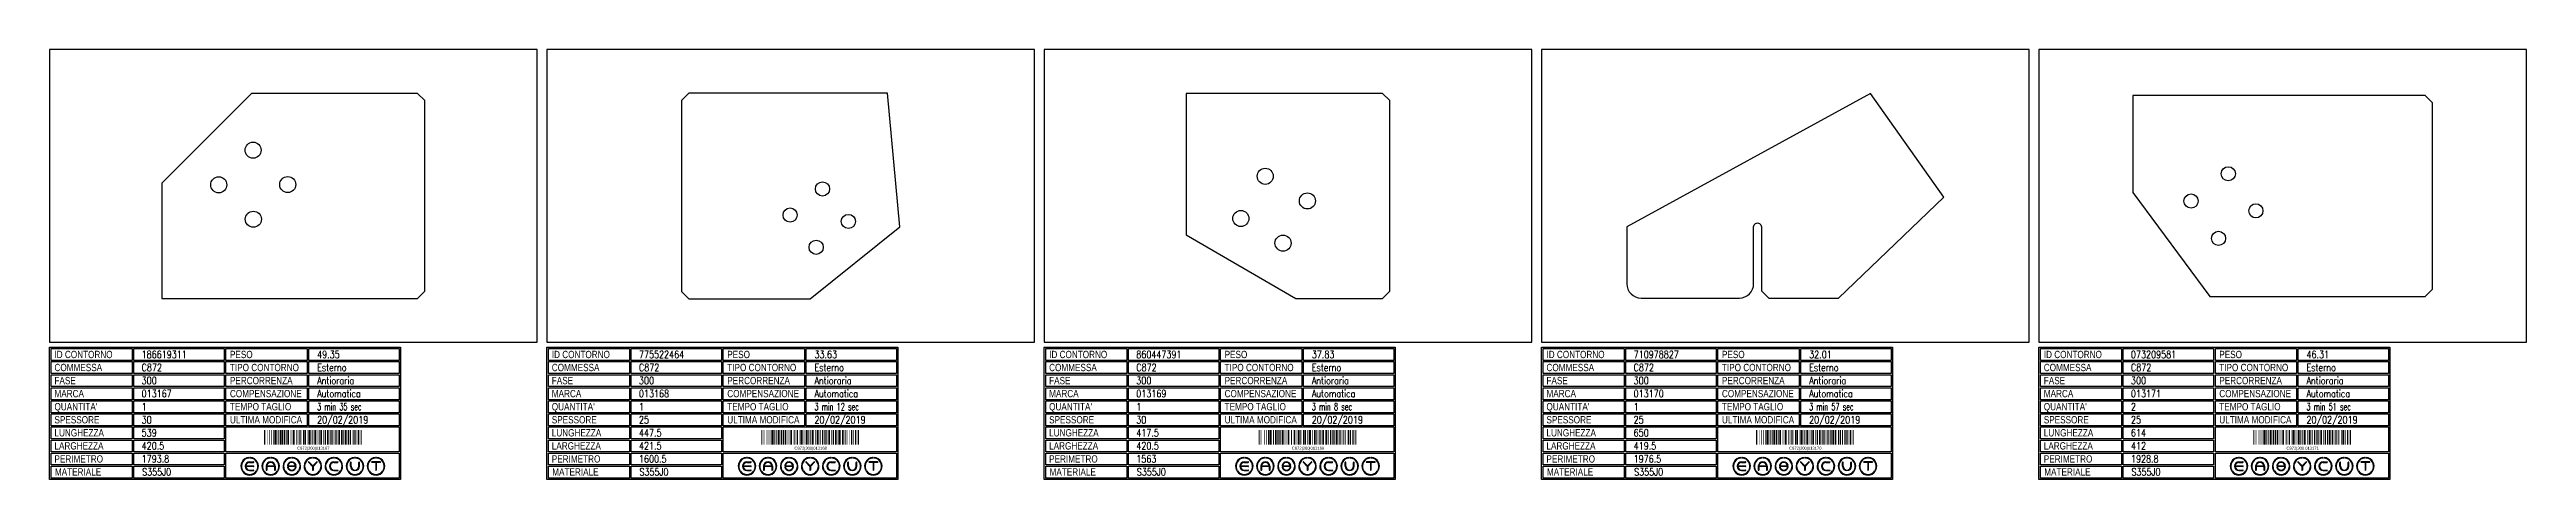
# Model space of a CAD drawing. Header units: millimetres. Extents: x 10000 to 55964, y 10000 to 31380.
# Drawn here: x 10000 to 15080, y 23131 to 24012 of the extents above; entities that cross this region are included whole.
import ezdxf
from ezdxf.enums import TextEntityAlignment as Align

# ---------------------------------------------------------------- set-up
doc = ezdxf.new("R2010")
doc.units = ezdxf.units.MM
doc.styles.add('EasyCutStyle', font='romans.shx', dxfattribs={"width": 0.8})
doc.styles.add('EasyCutStyle1', font='arial.ttf', dxfattribs={"width": 0.8})
doc.styles.get("Standard").update_dxf_attribs({"font": 'arial.ttf'})

# ---------------------------------------------------------------- blocks, each defined once
blk = doc.blocks.new('BlockShape01')
at = {"color": 253}
blk.add_lwpolyline([(0, 0), (720, 0), (720, -271), (0, -271)], close=True, dxfattribs=at)
at = {"color": 2}
for points in [[(3, -2.9), (169.3, -2.9), (169.3, -27.3), (3, -27.3)], [(3, -2.9), (169.3, -2.9), (169.3, -27.3), (3, -27.3)], [(3, -29.6), (169.3, -29.6), (169.3, -54), (3, -54)], [(361.9, -2.9), (528.3, -2.9), (528.3, -27.3), (361.9, -27.3)], [(361.9, -29.6), (528.3, -29.6), (528.3, -54), (361.9, -54)], [(3, -56.4), (169.3, -56.4), (169.3, -80.8), (3, -80.8)], [(3, -83.1), (169.3, -83.1), (169.3, -107.6), (3, -107.6)], [(361.9, -56.4), (528.3, -56.4), (528.3, -80.8), (361.9, -80.8)], [(361.9, -83.1), (528.3, -83.1), (528.3, -107.6), (361.9, -107.6)], [(3, -109.9), (169.3, -109.9), (169.3, -134.3), (3, -134.3)], [(3, -136.7), (169.3, -136.7), (169.3, -161.1), (3, -161.1)], [(361.9, -109.9), (528.3, -109.9), (528.3, -134.3), (361.9, -134.3)], [(361.9, -136.7), (528.3, -136.7), (528.3, -161.1), (361.9, -161.1)], [(3, -163.4), (169.3, -163.4), (169.3, -187.9), (3, -187.9)], [(3, -190.2), (169.3, -190.2), (169.3, -214.6), (3, -214.6)], [(3, -217), (169.3, -217), (169.3, -241.4), (3, -241.4)], [(3, -243.7), (169.3, -243.7), (169.3, -268.1), (3, -268.1)]]:
    blk.add_lwpolyline(points, close=True, dxfattribs=at)
at = {"color": 1}
for points in [[(172.7, -2.9), (358.1, -2.9), (358.1, -27.3), (172.7, -27.3)], [(172.7, -29.6), (358.1, -29.6), (358.1, -54), (172.7, -54)], [(531.6, -2.9), (717, -2.9), (717, -27.3), (531.6, -27.3)], [(531.6, -29.6), (717, -29.6), (717, -54), (531.6, -54)], [(172.7, -56.4), (358.1, -56.4), (358.1, -80.8), (172.7, -80.8)], [(172.7, -83.1), (358.1, -83.1), (358.1, -107.6), (172.7, -107.6)], [(531.6, -56.4), (717, -56.4), (717, -80.8), (531.6, -80.8)], [(531.6, -83.1), (717, -83.1), (717, -107.6), (531.6, -107.6)], [(172.7, -109.9), (358.1, -109.9), (358.1, -134.3), (172.7, -134.3)], [(172.7, -136.7), (358.1, -136.7), (358.1, -161.1), (172.7, -161.1)], [(531.6, -109.9), (717, -109.9), (717, -134.3), (531.6, -134.3)], [(531.6, -136.7), (717, -136.7), (717, -161.1), (531.6, -161.1)], [(172.7, -163.4), (358.1, -163.4), (358.1, -187.9), (172.7, -187.9)], [(172.7, -190.2), (358.1, -190.2), (358.1, -214.6), (172.7, -214.6)], [(361.9, -163.4), (717, -163.4), (717, -214.6), (361.9, -214.6)], [(172.7, -217), (358.1, -217), (358.1, -241.4), (172.7, -241.4)], [(172.7, -243.7), (358.1, -243.7), (358.1, -268.1), (172.7, -268.1)], [(361.9, -217), (717, -217), (717, -268.1), (361.9, -268.1)]]:
    blk.add_lwpolyline(points, close=True, dxfattribs=at)
at = {"color": 161, "style": 'EasyCutStyle1', "width": 0.8}
for s, p in [('COMMESSA', (10.1, -49.1)), ('ID CONTORNO', (10.1, -22.4)), ('TIPO CONTORNO', (370, -49.1)), ('PESO', (370, -22.4)), ('FASE', (10.1, -75.9)), ('MARCA', (10.1, -102.6)), ('COMPENSAZIONE', (370, -102.6)), ('PERCORRENZA', (370, -75.9)), ("QUANTITA'", (10.1, -129.4)), ('SPESSORE', (10.1, -156.2)), ('TEMPO TAGLIO', (370, -129.4)), ('ULTIMA MODIFICA', (370, -156.2)), ('LUNGHEZZA', (10.1, -182.9)), ('LARGHEZZA', (10.1, -209.7)), ('PERIMETRO', (10.1, -236.5)), ('MATERIALE', (11, -263.2))]:
    blk.add_text(s, height=15, dxfattribs=at).set_placement(p)
at = {"style": 'EasyCutStyle'}
for tag, p, width in [('ORDERSHAPE', (188.9, -49.1), 0.8), ('IDSHAPE', (188.9, -22.4), 0.8), ('TYPESHAPE', (548.8, -49.1), 0.8), ('WEIGTHSHAPE', (548.8, -22.4), 0.8), ('PHASESHAPE', (188.9, -75.9), 0.8), ('MKSHAPE', (188.9, -102.6), 0.8), ('JOUSHAPE', (548.8, -75.9), 0.8), ('COMPSHAPE', (548.8, -102.6), 0.8), ('TKSHAPE', (188.9, -156.2), 0.8), ('QTASHAPE', (188.9, -129.4), 0.8), ('TIMECUTSHAPE', (548.8, -129.4), 0.65), ('LASTMODIFYSHAPE', (548.8, -156.2), 0.8), ('LENGTHSHAPE', (188.9, -182.9), 0.8), ('HEIGHTSHAPE', (188.9, -209.7), 0.8), ('PERIMETERSHAPE', (188.9, -236.5), 0.8), ('MATSHAPE', (189.8, -263.2), 0.8)]:
    blk.add_attdef(tag, p, '', height=15, dxfattribs=dict(at, width=width))
blk = doc.blocks.new('Logo')
for color, points in [(140, [(-144.9, -7.2, -1), (-145.9, -7.6, -0.520567), (-131.2, 17.9, -1), (-131.1, 16.9, 0.520567)]), (256, [(-121.7, 0.5), (-137.5, 0.5, -0.394366), (-129.6, 7.9), (-121.7, 7.9, 1), (-121.7, 9), (-129.6, 9, 1), (-129.6, -9), (-121.7, -9, 1), (-121.7, -7.9), (-129.6, -7.9, -0.394366), (-137.5, -0.5), (-121.7, -0.5, 1)]), (140, [(-114.3, -7.2, 1), (-113.3, -7.6, 0.520567), (-128, 17.9, 0.916853), (-128.2, 16.9, 0.043377), (-128.1, 16.9, -0.520567)]), (140, [(-101.7, -7.2, -1), (-102.7, -7.6, -0.520567), (-88, 17.9, -1), (-87.9, 16.9, 0.520567)]), (140, [(-71.1, -7.2, 1), (-70.1, -7.6, 0.520567), (-84.8, 17.9, 1), (-84.9, 16.9, -0.520567)]), (140, [(-58.5, -7.2, -1), (-59.5, -7.6, -0.520567), (-44.8, 17.9, -1), (-44.7, 16.9, 0.520567)]), (256, [(-36.6, -0.5, -0.486114), (-35.5, -1.9, -0.776377), (-50.9, -2, 1), (-51.9, -2.3, 0.776377), (-34.5, -2.1, 0.486114), (-36.6, 0.5), (-49.8, 0.5, -0.486114), (-50.9, 1.9, -0.776377), (-35.5, 2, 1), (-34.5, 2.3, 0.776377), (-51.9, 2.1, 0.486114), (-49.8, -0.5)]), (140, [(-27.9, -7.2, 1), (-26.9, -7.6, 0.520567), (-41.6, 17.9, 1), (-41.7, 16.9, -0.520567)]), (140, [(-15.3, -7.2, -1), (-16.3, -7.6, -0.520567), (-1.6, 17.9, -1), (-1.5, 16.9, 0.520567)]), (256, [(0, 0.8), (-8.1, 8.8, 1), (-8.8, 8.1), (-0.5, -0.2), (-0.5, -7.9, 1), (0.5, -7.9), (0.5, -0.2), (8.8, 8.1, 1), (8.1, 8.8)]), (140, [(15.3, -7.2, 1), (16.3, -7.6, 0.520567), (1.6, 17.9, 1), (1.5, 16.9, -0.520567)]), (140, [(27.9, -7.2, -1), (26.9, -7.6, -0.520567), (41.6, 17.9, -1), (41.7, 16.9, 0.520567)]), (256, [(43.2, -9), (51.1, -9, 1), (51.1, -7.9), (43.2, -7.9, -1), (43.2, 7.9), (51.1, 7.9, 1), (51.1, 9), (43.2, 9, 1)]), (140, [(58.5, -7.2, 1), (59.5, -7.6, 0.520567), (44.8, 17.9, 1), (44.7, 16.9, -0.520567)]), (140, [(71.1, -7.2, -1), (70.1, -7.6, -0.520567), (84.8, 17.9, -1), (84.9, 16.9, 0.520567)]), (256, [(78.5, 0), (78.5, 7.9, 1), (77.4, 7.9), (77.4, 0, 1), (95.4, 0), (95.4, 7.9, 1), (94.3, 7.9), (94.3, 0, -1)]), (140, [(101.7, -7.2, 1), (102.7, -7.6, 0.520567), (88, 17.9, 1), (87.9, 16.9, -0.520567)]), (140, [(114.3, -7.2, -1), (113.3, -7.6, -0.520567), (128, 17.9, -1), (128.1, 16.9, 0.520567)]), (256, [(121.1, 9, 1), (121.1, 7.9), (129.1, 7.9), (129.1, -7.9, 1), (130.1, -7.9), (130.1, 7.9), (138.1, 7.9, 1), (138.1, 9)]), (140, [(144.9, -7.2, 1), (145.9, -7.6, 0.520567), (131.2, 17.9, 1), (131.1, 16.9, -0.520567)]), (140, [(-114.9, -10.3, 1), (-115.7, -9.7, -0.520567), (-143.5, -9.7, 1), (-144.3, -10.3, 0.520567)]), (140, [(-71.7, -10.3, 1), (-72.5, -9.7, -0.520567), (-100.3, -9.7, 1), (-101.1, -10.3, 0.520567)]), (140, [(-28.5, -10.3, 1), (-29.3, -9.7, -0.520567), (-57.1, -9.7, 1), (-57.9, -10.3, 0.520567)]), (140, [(14.7, -10.3, 1), (13.9, -9.7, -0.520567), (-13.9, -9.7, 1), (-14.7, -10.3, 0.520567)]), (140, [(57.9, -10.3, 1), (57.1, -9.7, -0.520567), (29.3, -9.7, 1), (28.5, -10.3, 0.520567)]), (140, [(101.1, -10.3, 1), (100.3, -9.7, -0.520567), (72.5, -9.7, 1), (71.7, -10.3, 0.520567)]), (140, [(144.3, -10.3, 1), (143.5, -9.7, -0.520567), (115.7, -9.7, 1), (114.9, -10.3, 0.520567)])]:
    blk.add_hatch(color=color).paths.add_polyline_path(points)
h = blk.add_hatch(color=256)
h.paths.add_polyline_path([(-78.5, -0.5), (-78.5, -7.9, 1), (-77.4, -7.9), (-77.4, 0, 1), (-95.4, 0), (-95.4, -7.9, 1), (-94.3, -7.9), (-94.3, -0.5)])
h.paths.add_polyline_path([(-94.3, 0.5, -0.933992), (-78.5, 0.5)], flags=16)
for p, q in [((-121.7, 0.5), (-137.5, 0.5)), ((-129.6, 9), (-121.7, 9)), ((-129.6, 7.9), (-121.7, 7.9)), ((-95.4, 0), (-95.4, -7.9)), ((-78.5, 0.5), (-94.3, 0.5)), ((-77.4, 0), (-77.4, -7.9)), ((-36.6, 0.5), (-49.8, 0.5)), ((-0.5, -0.2), (-8.8, 8.1)), ((0, 0.8), (-8.1, 8.8)), ((0, 0.8), (8.1, 8.8)), ((0.5, -0.2), (8.8, 8.1)), ((43.2, 9), (51.1, 9)), ((43.2, 7.9), (51.1, 7.9)), ((77.4, 0), (77.4, 7.9)), ((78.5, 0), (78.5, 7.9)), ((94.3, 0), (94.3, 7.9)), ((95.4, 0), (95.4, 7.9)), ((138.1, 9), (121.1, 9)), ((129.1, 7.9), (121.1, 7.9)), ((129.1, 7.9), (129.1, -7.9)), ((130.1, 7.9), (130.1, -7.9)), ((138.1, 7.9), (130.1, 7.9)), ((-121.7, -0.5), (-137.5, -0.5)), ((-129.6, -7.9), (-121.7, -7.9)), ((-129.6, -9), (-121.7, -9)), ((-94.3, -0.5), (-94.3, -7.9)), ((-78.5, -0.5), (-94.3, -0.5)), ((-78.5, -0.5), (-78.5, -7.9)), ((-36.6, -0.5), (-49.8, -0.5)), ((-0.5, -0.2), (-0.5, -7.9)), ((0.5, -0.2), (0.5, -7.9)), ((43.2, -7.9), (51.1, -7.9)), ((43.2, -9), (51.1, -9))]:
    blk.add_line(p, q)
at = {"color": 140}
for centre, radius, start, end in [((-129.6, 0), 18, 95, 205), ((-129.6, 0), 16.9, 95, 205), ((-131.1, 17.4), 0.54, 275, 95), ((-128.1, 17.4), 0.54, 85, 265), ((-129.6, 0), 16.9, 335, 85), ((-129.6, 0), 18, 335, 85), ((-86.4, 0), 18, 95, 205), ((-86.4, 0), 16.9, 95, 205), ((-87.9, 17.4), 0.54, 275, 95), ((-84.9, 17.4), 0.54, 85, 265), ((-86.4, 0), 16.9, 335, 85), ((-86.4, 0), 18, 335, 85), ((-43.2, 0), 18, 95, 205), ((-43.2, 0), 16.9, 95, 205), ((-44.7, 17.4), 0.54, 275, 95), ((-41.7, 17.4), 0.54, 85, 265), ((-43.2, 0), 16.9, 335, 85), ((-43.2, 0), 18, 335, 85), ((0, 0), 18, 95, 205), ((0, 0), 16.9, 95, 205), ((-1.5, 17.4), 0.54, 275, 95), ((1.5, 17.4), 0.54, 85, 265), ((0, 0), 16.9, 335, 85), ((0, 0), 18, 335, 85), ((43.2, 0), 18, 95, 205), ((43.2, 0), 16.9, 95, 205), ((41.7, 17.4), 0.54, 275, 95), ((44.7, 17.4), 0.54, 85, 265), ((43.2, 0), 16.9, 335, 85), ((43.2, 0), 18, 335, 85), ((86.4, 0), 18, 95, 205), ((86.4, 0), 16.9, 95, 205), ((84.9, 17.4), 0.54, 275, 95), ((87.9, 17.4), 0.54, 85, 265), ((86.4, 0), 16.9, 335, 85), ((86.4, 0), 18, 335, 85), ((129.6, 0), 18, 95, 205), ((129.6, 0), 16.9, 95, 205), ((128.1, 17.4), 0.54, 275, 95), ((131.1, 17.4), 0.54, 85, 265), ((129.6, 0), 16.9, 335, 85), ((129.6, 0), 18, 335, 85), ((-145.4, -7.4), 0.54, 205, 25), ((-143.9, -10), 0.54, 35, 215), ((-129.6, 0), 18, 215, 325), ((-129.6, 0), 16.9, 215, 325), ((-115.3, -10), 0.54, 325, 145), ((-113.8, -7.4), 0.54, 155, 335), ((-102.2, -7.4), 0.54, 205, 25), ((-100.7, -10), 0.54, 35, 215), ((-86.4, 0), 18, 215, 325), ((-86.4, 0), 16.9, 215, 325), ((-72.1, -10), 0.54, 325, 145), ((-70.6, -7.4), 0.54, 155, 335), ((-59, -7.4), 0.54, 205, 25), ((-57.5, -10), 0.54, 35, 215), ((-43.2, 0), 18, 215, 325), ((-43.2, 0), 16.9, 215, 325), ((-28.9, -10), 0.54, 325, 145), ((-27.4, -7.4), 0.54, 155, 335), ((-15.8, -7.4), 0.54, 205, 25), ((-14.3, -10), 0.54, 35, 215), ((0, 0), 18, 215, 325), ((0, 0), 16.9, 215, 325), ((14.3, -10), 0.54, 325, 145), ((15.8, -7.4), 0.54, 155, 335), ((27.4, -7.4), 0.54, 205, 25), ((28.9, -10), 0.54, 35, 215), ((43.2, 0), 18, 215, 325), ((43.2, 0), 16.9, 215, 325), ((57.5, -10), 0.54, 325, 145), ((59, -7.4), 0.54, 155, 335), ((70.6, -7.4), 0.54, 205, 25), ((72.1, -10), 0.54, 35, 215), ((86.4, 0), 18, 215, 325), ((86.4, 0), 16.9, 215, 325), ((100.7, -10), 0.54, 325, 145), ((102.2, -7.4), 0.54, 155, 335), ((113.8, -7.4), 0.54, 205, 25), ((115.3, -10), 0.54, 35, 215), ((129.6, 0), 18, 215, 325), ((129.6, 0), 16.9, 215, 325), ((143.9, -10), 0.54, 325, 145), ((145.4, -7.4), 0.54, 155, 335)]:
    blk.add_arc(centre, radius, start, end, dxfattribs=at)
for centre, radius, start, end in [((-129.6, 0), 9, 90, 270), ((-129.6, 0), 7.92, 90, 176.0904), ((-121.7, 8.5), 0.54, 270, 90), ((-121.7, 0), 0.54, 270, 90), ((-86.4, 0), 9, 0, 180), ((-86.4, 0), 7.92, 3.9096, 176.0904), ((-49.8, 1.6), 2.16, 166.2998, 270), ((-43.2, 0), 9, 15, 166.2998), ((-43.2, 0), 7.92, 15, 166.2998), ((-49.8, 1.6), 1.08, 166.2998, 270), ((-36.6, -1.6), 2.16, 346.2998, 90), ((-35, 2.2), 0.54, 195, 15), ((-8.5, 8.5), 0.54, 45, 225), ((8.5, 8.5), 0.54, 315, 135), ((43.2, 0), 9, 90, 270), ((43.2, 0), 7.92, 90, 270), ((51.1, 8.5), 0.54, 270, 90), ((77.9, 7.9), 0.54, 0, 180), ((86.4, 0), 9, 180, 0), ((86.4, 0), 7.92, 180, 0), ((94.9, 7.9), 0.54, 0, 180), ((121.1, 8.5), 0.54, 90, 270), ((138.1, 8.5), 0.54, 270, 90), ((-129.6, 0), 7.92, 183.9096, 270), ((-121.7, -8.5), 0.54, 270, 90), ((-94.9, -7.9), 0.54, 180, 0), ((-77.9, -7.9), 0.54, 180, 0), ((-51.4, -2.2), 0.54, 15, 195), ((-43.2, 0), 9, 195, 346.2998), ((-43.2, 0), 7.92, 195, 346.2998), ((-36.6, -1.6), 1.08, 346.2998, 90), ((0, -7.9), 0.54, 180, 0), ((51.1, -8.5), 0.54, 270, 90), ((129.6, -7.9), 0.54, 180, 0)]:
    blk.add_arc(centre, radius, start, end)
blk = doc.blocks.new('186619311_128', base_point=(309.5, -309.75))
at = {"linetype": 'Continuous'}
for points, const_width in [([(310.5, -309.75), (310.5, -279.75)], 2), ([(313, -309.75), (313, -279.75)], 1), ([(316, -309.75), (316, -279.75)], 1), ([(321, -309.75), (321, -279.75)], 1), ([(325, -309.75), (325, -279.75)], 1), ([(329.5, -309.75), (329.5, -279.75)], 2), ([(333, -309.75), (333, -279.75)], 3), ([(336, -309.75), (336, -279.75)], 1), ([(339.5, -309.75), (339.5, -279.75)], 2), ([(344, -309.75), (344, -279.75)], 3), ([(347.5, -309.75), (347.5, -279.75)], 2), ([(351, -309.75), (351, -279.75)], 3), ([(354.5, -309.75), (354.5, -279.75)], 2), ([(359, -309.75), (359, -279.75)], 3), ([(363, -309.75), (363, -279.75)], 1), ([(365, -309.75), (365, -279.75)], 1), ([(367, -309.75), (367, -279.75)], 1), ([(370.5, -309.75), (370.5, -279.75)], 4), ([(376.5, -309.75), (376.5, -279.75)], 2), ([(380, -309.75), (380, -279.75)], 1), ([(383, -309.75), (383, -279.75)], 3), ([(387, -309.75), (387, -279.75)], 1), ([(391, -309.75), (391, -279.75)], 3), ([(394.5, -309.75), (394.5, -279.75)], 2), ([(398, -309.75), (398, -279.75)], 1), ([(402, -309.75), (402, -279.75)], 3), ([(405.5, -309.75), (405.5, -279.75)], 2), ([(409, -309.75), (409, -279.75)], 1), ([(411, -309.75), (411, -279.75)], 1), ([(414.5, -309.75), (414.5, -279.75)], 4), ([(420, -309.75), (420, -279.75)], 1), ([(424, -309.75), (424, -279.75)], 3), ([(427.5, -309.75), (427.5, -279.75)], 2), ([(431, -309.75), (431, -279.75)], 1), ([(435, -309.75), (435, -279.75)], 3), ([(439.5, -309.75), (439.5, -279.75)], 2), ([(442.5, -309.75), (442.5, -279.75)], 2), ([(446, -309.75), (446, -279.75)], 1), ([(449, -309.75), (449, -279.75)], 3), ([(453, -309.75), (453, -279.75)], 1), ([(457, -309.75), (457, -279.75)], 3), ([(461.5, -309.75), (461.5, -279.75)], 2), ([(464.5, -309.75), (464.5, -279.75)], 2), ([(469, -309.75), (469, -279.75)], 3), ([(472, -309.75), (472, -279.75)], 1), ([(476, -309.75), (476, -279.75)], 3), ([(479.5, -309.75), (479.5, -279.75)], 2), ([(483, -309.75), (483, -279.75)], 3), ([(486.5, -309.75), (486.5, -279.75)], 2), ([(490, -309.75), (490, -279.75)], 1), ([(494, -309.75), (494, -279.75)], 3), ([(497.5, -309.75), (497.5, -279.75)], 2), ([(503, -309.75), (503, -279.75)], 3), ([(506, -309.75), (506, -279.75)], 1), ([(508.5, -309.75), (508.5, -279.75)], 2)]:
    blk.add_lwpolyline(points, dxfattribs=dict(at, const_width=const_width))
blk.add_text('C872|300|013167', height=6).set_placement((410.5, -320.25), align=Align.CENTER)
blk = doc.blocks.new('775522464_128', base_point=(263.75, -309.25))
at = {"linetype": 'Continuous'}
for points, const_width in [([(264.75, -309.25), (264.75, -279.25)], 2), ([(267.25, -309.25), (267.25, -279.25)], 1), ([(270.25, -309.25), (270.25, -279.25)], 1), ([(275.25, -309.25), (275.25, -279.25)], 1), ([(279.25, -309.25), (279.25, -279.25)], 1), ([(283.75, -309.25), (283.75, -279.25)], 2), ([(287.25, -309.25), (287.25, -279.25)], 3), ([(290.25, -309.25), (290.25, -279.25)], 1), ([(293.75, -309.25), (293.75, -279.25)], 2), ([(298.25, -309.25), (298.25, -279.25)], 3), ([(301.75, -309.25), (301.75, -279.25)], 2), ([(305.25, -309.25), (305.25, -279.25)], 3), ([(308.75, -309.25), (308.75, -279.25)], 2), ([(313.25, -309.25), (313.25, -279.25)], 3), ([(317.25, -309.25), (317.25, -279.25)], 1), ([(319.25, -309.25), (319.25, -279.25)], 1), ([(321.25, -309.25), (321.25, -279.25)], 1), ([(324.75, -309.25), (324.75, -279.25)], 4), ([(330.75, -309.25), (330.75, -279.25)], 2), ([(334.25, -309.25), (334.25, -279.25)], 1), ([(337.25, -309.25), (337.25, -279.25)], 3), ([(341.25, -309.25), (341.25, -279.25)], 1), ([(345.25, -309.25), (345.25, -279.25)], 3), ([(348.75, -309.25), (348.75, -279.25)], 2), ([(352.25, -309.25), (352.25, -279.25)], 1), ([(356.25, -309.25), (356.25, -279.25)], 3), ([(359.75, -309.25), (359.75, -279.25)], 2), ([(363.25, -309.25), (363.25, -279.25)], 1), ([(365.25, -309.25), (365.25, -279.25)], 1), ([(368.75, -309.25), (368.75, -279.25)], 4), ([(374.25, -309.25), (374.25, -279.25)], 1), ([(378.25, -309.25), (378.25, -279.25)], 3), ([(381.75, -309.25), (381.75, -279.25)], 2), ([(385.25, -309.25), (385.25, -279.25)], 1), ([(389.25, -309.25), (389.25, -279.25)], 3), ([(393.75, -309.25), (393.75, -279.25)], 2), ([(396.75, -309.25), (396.75, -279.25)], 2), ([(400.25, -309.25), (400.25, -279.25)], 1), ([(403.25, -309.25), (403.25, -279.25)], 3), ([(407.25, -309.25), (407.25, -279.25)], 1), ([(411.25, -309.25), (411.25, -279.25)], 3), ([(415.75, -309.25), (415.75, -279.25)], 2), ([(418.75, -309.25), (418.75, -279.25)], 2), ([(423.25, -309.25), (423.25, -279.25)], 3), ([(426.25, -309.25), (426.25, -279.25)], 1), ([(430.25, -309.25), (430.25, -279.25)], 3), ([(433.25, -309.25), (433.25, -279.25)], 1), ([(436.75, -309.25), (436.75, -279.25)], 2), ([(440.25, -309.25), (440.25, -279.25)], 1), ([(444.25, -309.25), (444.25, -279.25)], 1), ([(448.75, -309.25), (448.75, -279.25)], 2), ([(451.75, -309.25), (451.75, -279.25)], 2), ([(457.25, -309.25), (457.25, -279.25)], 3), ([(460.25, -309.25), (460.25, -279.25)], 1), ([(462.75, -309.25), (462.75, -279.25)], 2)]:
    blk.add_lwpolyline(points, dxfattribs=dict(at, const_width=const_width))
blk.add_text('C872|300|013168', height=6).set_placement((364.75, -319.75), align=Align.CENTER)
blk = doc.blocks.new('860447391_128', base_point=(248.75, -309.75))
at = {"linetype": 'Continuous'}
for points, const_width in [([(249.75, -309.75), (249.75, -279.75)], 2), ([(252.25, -309.75), (252.25, -279.75)], 1), ([(255.25, -309.75), (255.25, -279.75)], 1), ([(260.25, -309.75), (260.25, -279.75)], 1), ([(264.25, -309.75), (264.25, -279.75)], 1), ([(268.75, -309.75), (268.75, -279.75)], 2), ([(272.25, -309.75), (272.25, -279.75)], 3), ([(275.25, -309.75), (275.25, -279.75)], 1), ([(278.75, -309.75), (278.75, -279.75)], 2), ([(283.25, -309.75), (283.25, -279.75)], 3), ([(286.75, -309.75), (286.75, -279.75)], 2), ([(290.25, -309.75), (290.25, -279.75)], 3), ([(293.75, -309.75), (293.75, -279.75)], 2), ([(298.25, -309.75), (298.25, -279.75)], 3), ([(302.25, -309.75), (302.25, -279.75)], 1), ([(304.25, -309.75), (304.25, -279.75)], 1), ([(306.25, -309.75), (306.25, -279.75)], 1), ([(309.75, -309.75), (309.75, -279.75)], 4), ([(315.75, -309.75), (315.75, -279.75)], 2), ([(319.25, -309.75), (319.25, -279.75)], 1), ([(322.25, -309.75), (322.25, -279.75)], 3), ([(326.25, -309.75), (326.25, -279.75)], 1), ([(330.25, -309.75), (330.25, -279.75)], 3), ([(333.75, -309.75), (333.75, -279.75)], 2), ([(337.25, -309.75), (337.25, -279.75)], 1), ([(341.25, -309.75), (341.25, -279.75)], 3), ([(344.75, -309.75), (344.75, -279.75)], 2), ([(348.25, -309.75), (348.25, -279.75)], 1), ([(350.25, -309.75), (350.25, -279.75)], 1), ([(353.75, -309.75), (353.75, -279.75)], 4), ([(359.25, -309.75), (359.25, -279.75)], 1), ([(363.25, -309.75), (363.25, -279.75)], 3), ([(366.75, -309.75), (366.75, -279.75)], 2), ([(370.25, -309.75), (370.25, -279.75)], 1), ([(374.25, -309.75), (374.25, -279.75)], 3), ([(378.75, -309.75), (378.75, -279.75)], 2), ([(381.75, -309.75), (381.75, -279.75)], 2), ([(385.25, -309.75), (385.25, -279.75)], 1), ([(388.25, -309.75), (388.25, -279.75)], 3), ([(392.25, -309.75), (392.25, -279.75)], 1), ([(396.25, -309.75), (396.25, -279.75)], 3), ([(400.75, -309.75), (400.75, -279.75)], 2), ([(403.75, -309.75), (403.75, -279.75)], 2), ([(408.25, -309.75), (408.25, -279.75)], 3), ([(411.25, -309.75), (411.25, -279.75)], 1), ([(415.25, -309.75), (415.25, -279.75)], 3), ([(419.25, -309.75), (419.25, -279.75)], 1), ([(421.75, -309.75), (421.75, -279.75)], 2), ([(425.75, -309.75), (425.75, -279.75)], 2), ([(430.25, -309.75), (430.25, -279.75)], 1), ([(433.25, -309.75), (433.25, -279.75)], 3), ([(436.75, -309.75), (436.75, -279.75)], 2), ([(442.25, -309.75), (442.25, -279.75)], 3), ([(445.25, -309.75), (445.25, -279.75)], 1), ([(447.75, -309.75), (447.75, -279.75)], 2)]:
    blk.add_lwpolyline(points, dxfattribs=dict(at, const_width=const_width))
blk.add_text('C872|300|013169', height=6).set_placement((349.75, -320.25), align=Align.CENTER)
blk = doc.blocks.new('710978827_128', base_point=(365, -310.25))
at = {"linetype": 'Continuous'}
for points, const_width in [([(366, -310.25), (366, -280.25)], 2), ([(368.5, -310.25), (368.5, -280.25)], 1), ([(371.5, -310.25), (371.5, -280.25)], 1), ([(376.5, -310.25), (376.5, -280.25)], 1), ([(380.5, -310.25), (380.5, -280.25)], 1), ([(385, -310.25), (385, -280.25)], 2), ([(388.5, -310.25), (388.5, -280.25)], 3), ([(391.5, -310.25), (391.5, -280.25)], 1), ([(395, -310.25), (395, -280.25)], 2), ([(399.5, -310.25), (399.5, -280.25)], 3), ([(403, -310.25), (403, -280.25)], 2), ([(406.5, -310.25), (406.5, -280.25)], 3), ([(410, -310.25), (410, -280.25)], 2), ([(414.5, -310.25), (414.5, -280.25)], 3), ([(418.5, -310.25), (418.5, -280.25)], 1), ([(420.5, -310.25), (420.5, -280.25)], 1), ([(422.5, -310.25), (422.5, -280.25)], 1), ([(426, -310.25), (426, -280.25)], 4), ([(432, -310.25), (432, -280.25)], 2), ([(435.5, -310.25), (435.5, -280.25)], 1), ([(438.5, -310.25), (438.5, -280.25)], 3), ([(442.5, -310.25), (442.5, -280.25)], 1), ([(446.5, -310.25), (446.5, -280.25)], 3), ([(450, -310.25), (450, -280.25)], 2), ([(453.5, -310.25), (453.5, -280.25)], 1), ([(457.5, -310.25), (457.5, -280.25)], 3), ([(461, -310.25), (461, -280.25)], 2), ([(464.5, -310.25), (464.5, -280.25)], 1), ([(466.5, -310.25), (466.5, -280.25)], 1), ([(470, -310.25), (470, -280.25)], 4), ([(475.5, -310.25), (475.5, -280.25)], 1), ([(479.5, -310.25), (479.5, -280.25)], 3), ([(483, -310.25), (483, -280.25)], 2), ([(486.5, -310.25), (486.5, -280.25)], 1), ([(490.5, -310.25), (490.5, -280.25)], 3), ([(495, -310.25), (495, -280.25)], 2), ([(498, -310.25), (498, -280.25)], 2), ([(501.5, -310.25), (501.5, -280.25)], 1), ([(504.5, -310.25), (504.5, -280.25)], 3), ([(508.5, -310.25), (508.5, -280.25)], 1), ([(512.5, -310.25), (512.5, -280.25)], 3), ([(517, -310.25), (517, -280.25)], 2), ([(520.5, -310.25), (520.5, -280.25)], 3), ([(524, -310.25), (524, -280.25)], 2), ([(527.5, -310.25), (527.5, -280.25)], 3), ([(530.5, -310.25), (530.5, -280.25)], 1), ([(534.5, -310.25), (534.5, -280.25)], 3), ([(538, -310.25), (538, -280.25)], 2), ([(542, -310.25), (542, -280.25)], 2), ([(547, -310.25), (547, -280.25)], 2), ([(550, -310.25), (550, -280.25)], 2), ([(553, -310.25), (553, -280.25)], 2), ([(558.5, -310.25), (558.5, -280.25)], 3), ([(561.5, -310.25), (561.5, -280.25)], 1), ([(564, -310.25), (564, -280.25)], 2)]:
    blk.add_lwpolyline(points, dxfattribs=dict(at, const_width=const_width))
blk.add_text('C872|300|013170', height=6).set_placement((466, -320.75), align=Align.CENTER)
blk = doc.blocks.new('073209581_128', base_point=(347, -314))
at = {"linetype": 'Continuous'}
for points, const_width in [([(348, -314), (348, -284)], 2), ([(350.5, -314), (350.5, -284)], 1), ([(353.5, -314), (353.5, -284)], 1), ([(358.5, -314), (358.5, -284)], 1), ([(362.5, -314), (362.5, -284)], 1), ([(367, -314), (367, -284)], 2), ([(370.5, -314), (370.5, -284)], 3), ([(373.5, -314), (373.5, -284)], 1), ([(377, -314), (377, -284)], 2), ([(381.5, -314), (381.5, -284)], 3), ([(385, -314), (385, -284)], 2), ([(388.5, -314), (388.5, -284)], 3), ([(392, -314), (392, -284)], 2), ([(396.5, -314), (396.5, -284)], 3), ([(400.5, -314), (400.5, -284)], 1), ([(402.5, -314), (402.5, -284)], 1), ([(404.5, -314), (404.5, -284)], 1), ([(408, -314), (408, -284)], 4), ([(414, -314), (414, -284)], 2), ([(417.5, -314), (417.5, -284)], 1), ([(420.5, -314), (420.5, -284)], 3), ([(424.5, -314), (424.5, -284)], 1), ([(428.5, -314), (428.5, -284)], 3), ([(432, -314), (432, -284)], 2), ([(435.5, -314), (435.5, -284)], 1), ([(439.5, -314), (439.5, -284)], 3), ([(443, -314), (443, -284)], 2), ([(446.5, -314), (446.5, -284)], 1), ([(448.5, -314), (448.5, -284)], 1), ([(452, -314), (452, -284)], 4), ([(457.5, -314), (457.5, -284)], 1), ([(461.5, -314), (461.5, -284)], 3), ([(465, -314), (465, -284)], 2), ([(468.5, -314), (468.5, -284)], 1), ([(472.5, -314), (472.5, -284)], 3), ([(477, -314), (477, -284)], 2), ([(480, -314), (480, -284)], 2), ([(483.5, -314), (483.5, -284)], 1), ([(486.5, -314), (486.5, -284)], 3), ([(490.5, -314), (490.5, -284)], 1), ([(494.5, -314), (494.5, -284)], 3), ([(499, -314), (499, -284)], 2), ([(502.5, -314), (502.5, -284)], 3), ([(506, -314), (506, -284)], 2), ([(509.5, -314), (509.5, -284)], 3), ([(512.5, -314), (512.5, -284)], 1), ([(516.5, -314), (516.5, -284)], 3), ([(521, -314), (521, -284)], 2), ([(523.5, -314), (523.5, -284)], 1), ([(528.5, -314), (528.5, -284)], 3), ([(532, -314), (532, -284)], 2), ([(535, -314), (535, -284)], 2), ([(540.5, -314), (540.5, -284)], 3), ([(543.5, -314), (543.5, -284)], 1), ([(546, -314), (546, -284)], 2)]:
    blk.add_lwpolyline(points, dxfattribs=dict(at, const_width=const_width))
blk.add_text('C872|300|013171', height=6).set_placement((448, -324.5), align=Align.CENTER)

msp = doc.modelspace()

# ---------------------------------------------------------------- linework, layer by layer
for p, q in [((11000, 24012), (10000, 24012)), ((10000, 24012), (10000, 23412)), ((11000, 23412), (11000, 24012)), ((12020, 24012), (11020, 24012)), ((11020, 24012), (11020, 23412)), ((12020, 23412), (12020, 24012)), ((13040, 24012), (12040, 24012)), ((12040, 24012), (12040, 23412)), ((13040, 23412), (13040, 24012)), ((14060, 24012), (13060, 24012)), ((13060, 24012), (13060, 23412)), ((14060, 23412), (14060, 24012)), ((15080, 24012), (14080, 24012)), ((14080, 24012), (14080, 23412)), ((15080, 23412), (15080, 24012)), ((10000, 23412), (11000, 23412)), ((11020, 23412), (12020, 23412)), ((12040, 23412), (13040, 23412)), ((13060, 23412), (14060, 23412)), ((14080, 23412), (15080, 23412))]:
    msp.add_line(p, q)
at = {"color": 2}
for points in [[(10230.5, 23501.8), (10754.5, 23501.8), (10769.5, 23516.8), (10769.5, 23907.3), (10754.5, 23922.3), (10414, 23922.3), (10230.5, 23738.3)], [(11311.3, 23501.3), (11560.3, 23501.3), (11743.8, 23648.8), (11718.3, 23922.8), (11311.3, 23922.8), (11296.3, 23907.8), (11296.3, 23516.3)], [(12556.3, 23501.8), (12733.8, 23501.8), (12748.8, 23516.8), (12748.8, 23907.3), (12733.8, 23922.3), (12331.3, 23922.3), (12331.3, 23632.3)], [(14430.5, 23506), (14872, 23506), (14887, 23521), (14887, 23903), (14872, 23918), (14273, 23918), (14273, 23719)]]:
    msp.add_lwpolyline(points, close=True, dxfattribs=at)
msp.add_lwpolyline([(13526, 23502.3), (13669, 23502.3), (13885, 23709.8), (13734.5, 23921.8), (13235, 23648.8), (13235, 23531.8, 0.414214), (13264, 23502.8), (13466, 23502.8, 0.414214), (13495, 23531.8), (13495, 23648.8), (13496, 23652.8), (13499, 23655.8), (13503, 23656.8), (13507, 23655.8), (13510, 23652.8), (13511, 23648.8), (13511, 23517.3)], format="xyb", close=True, dxfattribs=at)
at = {"color": 4}
for centre, radius in [((10417.5, 23805.8), 16.5), ((10347, 23734.8), 16.5), ((10488.5, 23735.3), 16.5), ((11585.3, 23726.3), 14.5), ((12493.3, 23752.3), 16.5), ((14468.5, 23757.5), 14.5), ((10418, 23664.3), 16.5), ((11518.8, 23672.8), 14.5), ((11638.3, 23659.8), 14.5), ((12443.3, 23665.8), 16.5), ((12579.8, 23701.8), 16.5), ((14392, 23701.5), 14.5), ((14525, 23681.5), 14.5), ((12529.8, 23615.3), 16.5), ((14448.5, 23625), 14.5), ((11572.3, 23606.8), 14.5)]:
    msp.add_circle(centre, radius, dxfattribs=at)

# ---------------------------------------------------------------- block references
for p, values in [((10000, 23402), {'IDSHAPE': '186619311', 'ORDERSHAPE': 'C872', 'PHASESHAPE': '300', 'MKSHAPE': '013167', 'TKSHAPE': '30', 'LENGTHSHAPE': '539', 'HEIGHTSHAPE': '420.5', 'MATSHAPE': 'S355J0', 'LASTMODIFYSHAPE': '20/02/2019', 'PERIMETERSHAPE': '1793.8', 'WEIGTHSHAPE': '49.35', 'TYPESHAPE': 'Esterno', 'JOUSHAPE': 'Antioraria', 'COMPSHAPE': 'Automatica', 'TIMECUTSHAPE': '3 min 35 sec', 'QTASHAPE': '1'}), ((11020, 23402), {'IDSHAPE': '775522464', 'ORDERSHAPE': 'C872', 'PHASESHAPE': '300', 'MKSHAPE': '013168', 'TKSHAPE': '25', 'LENGTHSHAPE': '447.5', 'HEIGHTSHAPE': '421.5', 'MATSHAPE': 'S355J0', 'LASTMODIFYSHAPE': '20/02/2019', 'PERIMETERSHAPE': '1600.5', 'WEIGTHSHAPE': '33.63', 'TYPESHAPE': 'Esterno', 'JOUSHAPE': 'Antioraria', 'COMPSHAPE': 'Automatica', 'TIMECUTSHAPE': '3 min 12 sec', 'QTASHAPE': '1'}), ((12040, 23402), {'IDSHAPE': '860447391', 'ORDERSHAPE': 'C872', 'PHASESHAPE': '300', 'MKSHAPE': '013169', 'TKSHAPE': '30', 'LENGTHSHAPE': '417.5', 'HEIGHTSHAPE': '420.5', 'MATSHAPE': 'S355J0', 'LASTMODIFYSHAPE': '20/02/2019', 'PERIMETERSHAPE': '1563', 'WEIGTHSHAPE': '37.83', 'TYPESHAPE': 'Esterno', 'JOUSHAPE': 'Antioraria', 'COMPSHAPE': 'Automatica', 'TIMECUTSHAPE': '3 min 8 sec', 'QTASHAPE': '1'}), ((13060, 23402), {'IDSHAPE': '710978827', 'ORDERSHAPE': 'C872', 'PHASESHAPE': '300', 'MKSHAPE': '013170', 'TKSHAPE': '25', 'LENGTHSHAPE': '650', 'HEIGHTSHAPE': '419.5', 'MATSHAPE': 'S355J0', 'LASTMODIFYSHAPE': '20/02/2019', 'PERIMETERSHAPE': '1976.5', 'WEIGTHSHAPE': '32.01', 'TYPESHAPE': 'Esterno', 'JOUSHAPE': 'Antioraria', 'COMPSHAPE': 'Automatica', 'TIMECUTSHAPE': '3 min 57 sec', 'QTASHAPE': '1'}), ((14080, 23402), {'IDSHAPE': '073209581', 'ORDERSHAPE': 'C872', 'PHASESHAPE': '300', 'MKSHAPE': '013171', 'TKSHAPE': '25', 'LENGTHSHAPE': '614', 'HEIGHTSHAPE': '412', 'MATSHAPE': 'S355J0', 'LASTMODIFYSHAPE': '20/02/2019', 'PERIMETERSHAPE': '1928.8', 'WEIGTHSHAPE': '46.31', 'TYPESHAPE': 'Esterno', 'JOUSHAPE': 'Antioraria', 'COMPSHAPE': 'Automatica', 'TIMECUTSHAPE': '3 min 51 sec', 'QTASHAPE': '2'})]:
    msp.add_blockref('BlockShape01', p).add_auto_attribs(values)
for name, p in [('186619311_128', (10440, 23202.5)), ('775522464_128', (11460, 23202.5)), ('860447391_128', (12480, 23202.5)), ('710978827_128', (13500, 23202.5)), ('073209581_128', (14520, 23202.5)), ('Logo', (10540, 23158)), ('Logo', (11560, 23158)), ('Logo', (12580, 23158)), ('Logo', (13600, 23158)), ('Logo', (14620, 23158))]:
    msp.add_blockref(name, p)

doc.saveas('drawing.dxf')
